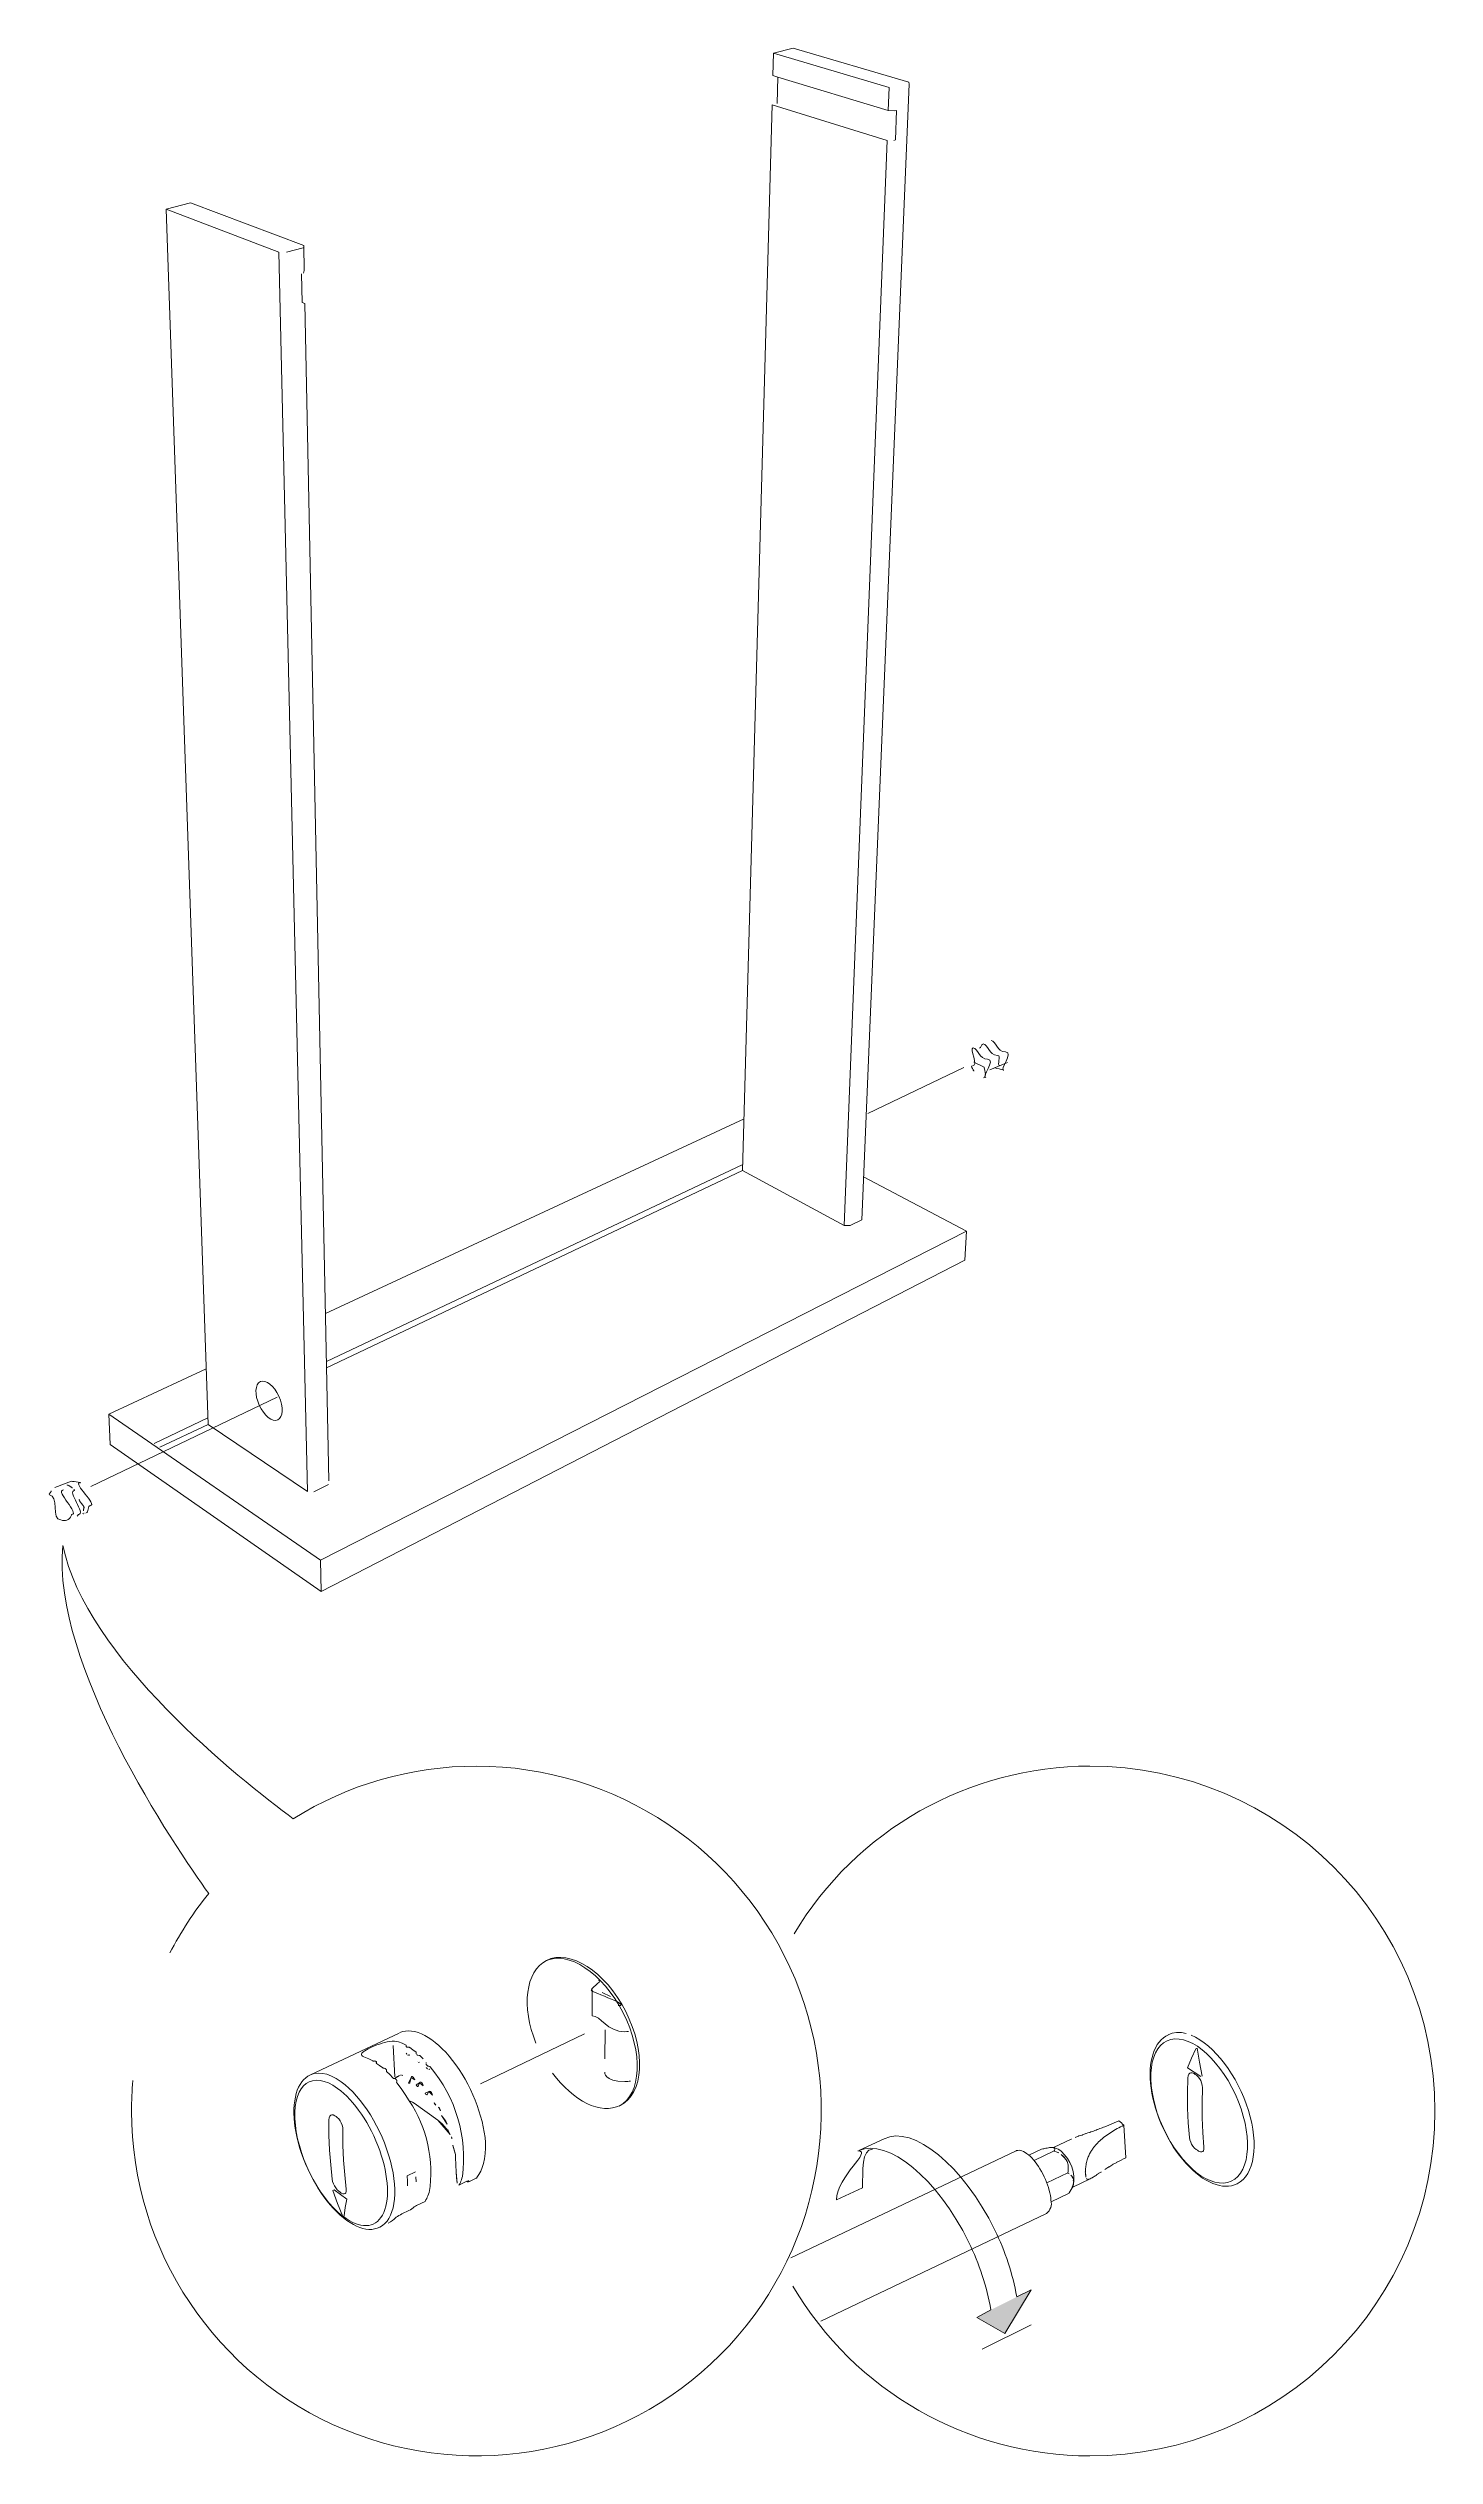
# Model space of a CAD drawing. Header units: metres. Extents: x -27.1 to 47.9, y -10.7 to 6.6.
# Drawn here: x 10.232 to 11.765, y -8.065 to -5.404 of the extents above; entities that cross this region are included whole.
import ezdxf

# ---------------------------------------------------------------- set-up
doc = ezdxf.new("R2010")
doc.units = ezdxf.units.M
doc.header["$MEASUREMENT"] = 0
doc.layers.add('PDF_Working_Num_Penna__255_Num_Penna__255_Num_Penna__255_Num_Penna__255_Num_Penna__255_Num_Penna__255', color=255, linetype='Continuous', lineweight=18)
doc.layers.add('PDF_Working_Num_Penna__7_Num_Penna__7_Num_Penna__7_Num_Penna__7_Num_Penna__7_Num_Penna__7', color=7, linetype='Continuous', lineweight=18)
doc.styles.add('GENERATED_STYLE_1', font='Arial')

msp = doc.modelspace()

# ---------------------------------------------------------------- hatches: boundary and pattern name
at = {"layer": 'PDF_Working_Num_Penna__7_Num_Penna__7_Num_Penna__7_Num_Penna__7_Num_Penna__7_Num_Penna__7', "linetype": 'Continuous', "lineweight": 18}
msp.add_hatch(color=7, dxfattribs=at).paths.add_polyline_path([(11.2742, -7.9036), (11.2589, -7.9119), (11.2896, -7.9299), (11.3188, -7.8815)])

# ---------------------------------------------------------------- linework, layer by layer
at = {"layer": 'PDF_Working_Num_Penna__255_Num_Penna__255_Num_Penna__255_Num_Penna__255_Num_Penna__255_Num_Penna__255', "color": 255, "linetype": 'Continuous', "lineweight": 18, "flags": 128}
msp.add_lwpolyline([(10.4763, -6.8991), (10.2796, -6.9935)], dxfattribs=at)
at = {"layer": 'PDF_Working_Num_Penna__7_Num_Penna__7_Num_Penna__7_Num_Penna__7_Num_Penna__7_Num_Penna__7', "color": 7, "linetype": 'Continuous', "lineweight": 18, "flags": 128}
for points in [[(11.0334, -5.434), (11.034, -5.4092)], [(11.034, -5.4092), (11.0558, -5.4036)], [(11.1682, -5.4729), (11.1608, -5.4724), (11.1618, -5.4471), (11.034, -5.4092)], [(11.0558, -5.4036), (11.1836, -5.4412), (11.1838, -5.4433)], [(11.0379, -5.4646), (11.0387, -5.4356), (11.0333, -5.4339)], [(11.1608, -5.4724), (11.0387, -5.4356)], [(11.1316, -6.6986), (11.1838, -5.4433)], [(10.9999, -6.6441), (11.1121, -6.7049), (11.1595, -5.5056), (11.0325, -5.4664)], [(10.9999, -6.6441), (11.0324, -5.4664)], [(11.1682, -5.4729), (11.17, -5.4725), (11.1687, -5.5049), (11.1669, -5.5055)], [(10.409, -6.9248), (10.3626, -5.5815), (10.3898, -5.5745)], [(10.409, -6.9248), (10.5189, -6.999), (10.4873, -5.629), (10.3626, -5.5815)], [(10.3898, -5.5745), (10.5148, -5.6216), (10.5154, -5.6495)], [(10.514, -5.6242), (10.4957, -5.6292)], [(10.5123, -5.6532), (10.5129, -5.6847)], [(10.5427, -6.9872), (10.5161, -5.686), (10.5129, -5.6847)], [(11.2443, -6.5304), (11.1384, -6.5813)], [(11.2731, -6.5328), (11.2928, -6.5248)], [(10.5389, -6.8022), (11.0015, -6.587)], [(11.0001, -6.6375), (10.54, -6.8555)], [(10.5401, -6.8625), (10.9999, -6.6441)], [(11.1336, -6.6512), (11.2472, -6.7113)], [(11.1316, -6.6986), (11.1187, -6.705), (11.1121, -6.7049)], [(11.2472, -6.7113), (10.5334, -7.075)], [(10.5341, -7.1097), (11.2455, -6.7432), (11.2472, -6.7113)], [(10.2994, -6.9136), (10.4069, -6.8636)], [(10.4856, -6.8946), (10.2796, -6.9935)], [(10.5341, -7.1097), (10.5334, -7.075), (10.2994, -6.9136)], [(10.3009, -6.9471), (10.2994, -6.9136)], [(10.4088, -6.9177), (10.3495, -6.9458)], [(10.3557, -6.9501), (10.409, -6.9248)], [(10.5341, -7.1097), (10.3009, -6.9471)], [(10.2583, -6.9875), (10.2397, -6.9947)], [(10.542, -6.9913), (10.5261, -6.9992)], [(10.8335, -7.55), (10.8335, -7.5785)], [(10.6201, -7.5976), (10.5221, -7.6439), (10.5263, -7.6424), (10.5307, -7.6419), (10.5354, -7.6422), (10.5402, -7.6431), (10.5455, -7.6451), (10.5508, -7.6478), (10.5562, -7.6515)], [(10.6136, -7.6113), (10.6154, -7.6462)], [(10.8252, -7.5986), (10.7101, -7.6538)], [(10.8481, -7.5942), (10.8477, -7.6263)], [(11.4704, -7.5995), (11.4748, -7.5978), (11.4796, -7.5971), (11.4848, -7.5972), (11.4901, -7.5982)], [(11.4915, -7.6361), (11.496, -7.6255), (11.5008, -7.6149)], [(11.5063, -7.6458), (11.4989, -7.641), (11.4915, -7.6361)], [(11.5078, -7.6453), (11.5048, -7.6297), (11.5022, -7.6142), (11.5008, -7.6149)], [(11.4988, -7.6425), (11.4968, -7.6416), (11.4952, -7.6416), (11.494, -7.6421), (11.4929, -7.6432), (11.4922, -7.6449), (11.4918, -7.6473), (11.4915, -7.6641), (11.4916, -7.6807), (11.4924, -7.697), (11.4937, -7.7131)], [(11.508, -7.658), (11.5077, -7.6551), (11.5071, -7.6525), (11.5062, -7.6502), (11.505, -7.648), (11.5033, -7.6459), (11.5015, -7.6443), (11.5002, -7.6433), (11.4988, -7.6425)], [(11.5039, -7.7281), (11.5058, -7.7289), (11.5073, -7.729), (11.5084, -7.7286), (11.5092, -7.7277), (11.5098, -7.726), (11.5098, -7.7237), (11.5087, -7.7076), (11.5078, -7.6914), (11.5077, -7.6748), (11.508, -7.658)], [(10.5491, -7.689), (10.5474, -7.6881), (10.5458, -7.688), (10.5446, -7.6885), (10.5437, -7.6895), (10.543, -7.6912), (10.5427, -7.6936), (10.5427, -7.7104), (10.5434, -7.7269), (10.5446, -7.7433), (10.5462, -7.7591)], [(10.5582, -7.7048), (10.5579, -7.702), (10.5573, -7.6993), (10.5563, -7.6969), (10.5551, -7.6947), (10.5535, -7.6926), (10.5518, -7.6909), (10.5505, -7.69), (10.5491, -7.6891)], [(10.6313, -7.6725), (10.6323, -7.6728), (10.6349, -7.6739), (10.637, -7.6752), (10.663, -7.694)], [(10.5562, -7.7745), (10.5581, -7.7754), (10.5594, -7.7755), (10.5605, -7.7751), (10.5613, -7.7742), (10.5617, -7.7726), (10.5617, -7.7703), (10.5601, -7.7545), (10.5589, -7.7382), (10.5582, -7.7216), (10.5582, -7.7048)], [(11.1562, -7.7144), (11.1282, -7.7275)], [(11.4937, -7.7131), (11.4941, -7.7157), (11.4951, -7.7182), (11.4962, -7.7205), (11.4975, -7.7226), (11.4992, -7.7247), (11.5011, -7.7262), (11.5025, -7.7271), (11.5039, -7.7281)], [(10.6824, -7.7318), (10.6824, -7.7335), (10.6825, -7.7352), (10.6833, -7.7514)], [(10.7158, -7.7187), (10.7158, -7.7249), (10.7153, -7.7309), (10.7146, -7.7365), (10.7135, -7.7418), (10.7121, -7.7462), (10.7106, -7.7503), (10.7085, -7.754), (10.7063, -7.7573)], [(11.3022, -7.7279), (11.0531, -7.8461)], [(11.3442, -7.7279), (11.322, -7.7385)], [(10.5462, -7.7591), (10.5467, -7.7618), (10.5477, -7.7643), (10.5489, -7.7666), (10.5502, -7.7689), (10.5518, -7.7709), (10.5537, -7.7725), (10.555, -7.7734), (10.5562, -7.7745)], [(10.5625, -7.7814), (10.5554, -7.7762), (10.5483, -7.771), (10.5468, -7.7718)], [(10.6384, -7.7512), (10.629, -7.7556), (10.6294, -7.7612), (10.6295, -7.7664)], [(11.1036, -7.7821), (11.1324, -7.7686)], [(10.5579, -7.8003), (10.5523, -7.7862), (10.5468, -7.7718)], [(10.5625, -7.7814), (10.5607, -7.7906), (10.5594, -7.7997)], [(10.631, -7.7938), (10.6231, -7.7976), (10.6216, -7.7985), (10.62, -7.7994), (10.6184, -7.8003), (10.617, -7.8013), (10.6158, -7.8023), (10.6147, -7.8033), (10.613, -7.8047), (10.6107, -7.8063), (10.6082, -7.8079)], [(10.631, -7.7938), (10.6327, -7.7929), (10.6342, -7.7918), (10.6356, -7.7908), (10.637, -7.7898), (10.6385, -7.7889), (10.6393, -7.7883), (10.6402, -7.7879), (10.6489, -7.7837)], [(11.3607, -7.7746), (11.3408, -7.7841)], [(11.3188, -7.92), (11.2646, -7.9469)]]:
    msp.add_lwpolyline(points, dxfattribs=at)
for points in [[(10.5154, -5.6495), (10.5145, -5.6524)], [(11.2669, -6.5301), (11.2553, -6.5245)], [(10.2658, -7.0243), (10.2642, -7.0264)], [(10.8446, -7.5527), (10.854, -7.5571)], [(10.6281, -7.6199), (10.6283, -7.6201), (10.6283, -7.6204), (10.6284, -7.6206), (10.6286, -7.6207), (10.6288, -7.6209)], [(10.6301, -7.622), (10.6298, -7.6217)], [(10.6306, -7.6221), (10.6312, -7.6221), (10.6316, -7.6218)], [(10.6389, -7.6204), (10.6389, -7.6207)], [(10.6409, -7.6221), (10.6406, -7.6221), (10.6403, -7.622), (10.6402, -7.6218), (10.6396, -7.6214)], [(10.6406, -7.6293), (10.6407, -7.6295)], [(10.6432, -7.6226), (10.6429, -7.6225), (10.6428, -7.6224), (10.6425, -7.6224), (10.6416, -7.6223)], [(10.6417, -7.63), (10.6422, -7.6302), (10.6427, -7.6297)], [(10.6432, -7.6226), (10.6467, -7.6261)], [(10.6501, -7.6298), (10.6503, -7.63), (10.6503, -7.6302)], [(10.6504, -7.6327), (10.6503, -7.6325), (10.6501, -7.6322), (10.6501, -7.6319), (10.6503, -7.6312)], [(10.6503, -7.6357), (10.6504, -7.6359)], [(10.6516, -7.6373), (10.651, -7.6367), (10.6507, -7.6365)], [(10.6521, -7.6342), (10.6518, -7.634), (10.6515, -7.6339), (10.6514, -7.6337), (10.6508, -7.633)], [(10.6529, -7.6379), (10.6533, -7.638), (10.6538, -7.6377)], [(10.6151, -7.648), (10.6164, -7.647), (10.6175, -7.6463), (10.6186, -7.6456), (10.6196, -7.6451), (10.6205, -7.6446)], [(10.6216, -7.6443), (10.6222, -7.6441)], [(10.6229, -7.644), (10.6236, -7.6441), (10.6244, -7.6445)], [(10.6334, -7.6466), (10.632, -7.6527), (10.6317, -7.6531), (10.6312, -7.6532), (10.6306, -7.653)], [(10.6334, -7.6466), (10.634, -7.6458), (10.6348, -7.6456), (10.6359, -7.6465), (10.6368, -7.6478), (10.6375, -7.6495)], [(10.6428, -7.6525), (10.6414, -7.6562), (10.6412, -7.6566), (10.6405, -7.6566), (10.6398, -7.656), (10.6392, -7.655)], [(10.6428, -7.6525), (10.6434, -7.6518), (10.6443, -7.652), (10.6454, -7.6528), (10.6464, -7.6544), (10.6469, -7.656)], [(10.6532, -7.6624), (10.6513, -7.6656), (10.6507, -7.666), (10.6501, -7.6657), (10.6494, -7.6651), (10.6489, -7.6642)], [(10.6532, -7.6624), (10.6539, -7.6619), (10.6548, -7.6622), (10.656, -7.6633), (10.6568, -7.6648), (10.6572, -7.6664)], [(10.6607, -7.6772), (10.6597, -7.6761), (10.659, -7.6747)], [(10.6659, -7.6836), (10.6655, -7.6821), (10.6647, -7.6806), (10.6639, -7.6797)], [(10.6733, -7.6984), (10.6727, -7.6966), (10.6717, -7.695), (10.668, -7.6901), (10.6672, -7.6886)], [(10.663, -7.6939), (10.6654, -7.6959), (10.6678, -7.6981), (10.6702, -7.7007), (10.6726, -7.7035), (10.6748, -7.7066), (10.6767, -7.7097)], [(10.6745, -7.7053), (10.6741, -7.7042)], [(10.6786, -7.7145), (10.6784, -7.7135), (10.678, -7.7123)], [(10.6824, -7.7318), (10.6822, -7.7313), (10.6821, -7.7306), (10.6796, -7.7219), (10.6795, -7.7214)], [(10.6389, -7.7619), (10.6388, -7.7566)], [(10.6833, -7.7514), (10.6837, -7.7573), (10.6843, -7.7634)], [(10.695, -7.7617), (10.6951, -7.7615), (10.6959, -7.7612), (10.6966, -7.761), (10.697, -7.761), (10.6973, -7.7612), (10.6975, -7.7615)], [(10.7054, -7.7582), (10.698, -7.7616)], [(10.7052, -7.7583), (10.7054, -7.7582), (10.7056, -7.758), (10.7057, -7.7578), (10.7061, -7.7577), (10.7062, -7.7576)], [(10.7052, -7.7583), (10.7054, -7.7582)]]:
    msp.add_lwpolyline(points, close=True, dxfattribs=at)
for points in [[(10.249, -6.9976), (10.2484, -6.9972, 0.414216)], [(10.2717, -7.017), (10.2712, -7.0205, 0.003159)], [(11.3713, -7.7116, 0.009176), (11.3673, -7.7132, 0.026872)], [(11.3565, -7.7362, 0.036428), (11.3547, -7.7342, 0.033712), (11.352, -7.7319, 0.027148)], [(11.409, -7.743, 0.007593), (11.4045, -7.7457, 0.003219), (11.4003, -7.7483, 0.003824)], [(11.3645, -7.7569, 0.060852), (11.3628, -7.7548, 0.056314)], [(11.3789, -7.7533, 0.012155), (11.3791, -7.7554, 0.011782), (11.3794, -7.757, 0.043538)]]:
    msp.add_lwpolyline(points, format="xyb", close=True, dxfattribs=at)
for points in [[(10.3259, -7.6502, 0.021843), (10.3245, -7.6838, 2.414284), (10.7056, -7.3026, 0.141568), (10.5033, -7.3608)], [(11.0554, -7.8774, 0.265688), (11.3838, -8.065, 0.414211), (11.765, -7.6838, 0.414211), (11.3838, -7.3026, 0.263906), (11.0567, -7.488)], [(10.6489, -7.7837), (10.6499, -7.7821), (10.6507, -7.7805), (10.6514, -7.7792), (10.6521, -7.7777), (10.6528, -7.7758), (10.6535, -7.7739, 0.188403), (10.6313, -7.6725), (10.627, -7.6654), (10.6224, -7.6588), (10.6177, -7.6525), (10.6176, -7.6523), (10.6175, -7.6522), (10.6175, -7.6518), (10.6176, -7.651), (10.6177, -7.6505), (10.6177, -7.6502), (10.6176, -7.6501), (10.6176, -7.6498), (10.6175, -7.6497), (10.6171, -7.6491), (10.6165, -7.6487), (10.6164, -7.6484), (10.6161, -7.6483), (10.616, -7.6481), (10.6157, -7.6481), (10.615, -7.648), (10.6141, -7.6477), (10.6137, -7.6477), (10.6136, -7.6476), (10.6133, -7.6473), (10.6099, -7.6436), (10.6064, -7.6401), (10.6063, -7.6399), (10.6061, -7.6397), (10.6063, -7.639), (10.6064, -7.6384), (10.6064, -7.6382), (10.6063, -7.638), (10.6061, -7.6379), (10.6057, -7.6375), (10.6053, -7.6371), (10.6051, -7.6369), (10.6049, -7.6367), (10.6046, -7.6367), (10.6036, -7.6366), (10.6029, -7.6366), (10.6027, -7.6365), (10.6024, -7.6365), (10.6023, -7.6364), (10.6021, -7.6362), (10.5987, -7.6336), (10.5953, -7.6311), (10.5952, -7.631), (10.595, -7.6308), (10.595, -7.6305), (10.5952, -7.6302), (10.5953, -7.6297), (10.5953, -7.6295), (10.5952, -7.6293), (10.5947, -7.629), (10.5942, -7.6288), (10.5941, -7.6286), (10.5938, -7.6286), (10.5935, -7.6285), (10.5925, -7.6286), (10.5919, -7.6286), (10.5916, -7.6286), (10.5913, -7.6285), (10.591, -7.6285), (10.5869, -7.6263), (10.5829, -7.6246), (10.5812, -7.6239), (10.5799, -7.6232), (10.579, -7.6224), (10.5787, -7.6216), (10.5787, -7.6207), (10.5792, -7.6199), (10.5798, -7.6191), (10.5811, -7.6181), (10.5824, -7.6171), (10.5841, -7.6162), (10.5862, -7.6151), (10.5883, -7.6139), (10.5906, -7.613), (10.5931, -7.6119), (10.5957, -7.6108), (10.5985, -7.6098), (10.6014, -7.6088), (10.6042, -7.608), (10.607, -7.6073), (10.6096, -7.6069), (10.6125, -7.6065), (10.6153, -7.6065), (10.6176, -7.6068), (10.6197, -7.6072), (10.6237, -7.6088), (10.6279, -7.611), (10.628, -7.6112), (10.6281, -7.6113), (10.628, -7.6114), (10.628, -7.6119), (10.6279, -7.6123), (10.6279, -7.6125), (10.628, -7.6127), (10.6284, -7.613), (10.6288, -7.6132), (10.6291, -7.6134), (10.6294, -7.6134), (10.6296, -7.6134), (10.6305, -7.6134), (10.6313, -7.6134), (10.6316, -7.6135), (10.6318, -7.6135), (10.6322, -7.6137), (10.6355, -7.6162), (10.6389, -7.6188), (10.6389, -7.6202)], [(10.6975, -7.7617), (10.6968, -7.762), (10.6959, -7.7619), (10.6951, -7.7615), (10.6864, -7.7657), (10.6872, -7.7642), (10.6879, -7.7627), (10.6886, -7.7613), (10.6892, -7.7598), (10.6897, -7.7582), (10.6903, -7.7563, 0.210069), (10.6546, -7.6351), (10.6544, -7.635), (10.6541, -7.6347), (10.6539, -7.6345), (10.6529, -7.6343), (10.6521, -7.6342)], [(11.363, -7.715), (11.3435, -7.7243, 0.047037), (11.3421, -7.7242, 0.031867), (11.3405, -7.7242, 0.026984), (11.3378, -7.7245, 0.019254), (11.3349, -7.725, 0.002904), (11.3304, -7.7259), (11.3163, -7.7326)], [(11.4136, -7.7405, -0.007244), (11.4233, -7.7356), (11.4212, -7.6996, 0.007315), (11.4138, -7.7033, 0.017972), (11.4069, -7.7075, 0.023777), (11.4004, -7.712, 0.025659), (11.3945, -7.717, 0.012904), (11.3916, -7.7197, 0.016848), (11.389, -7.7227, 0.02297), (11.3866, -7.7258, 0.023125), (11.3845, -7.7292, 0.024753), (11.3824, -7.7333, 0.030182), (11.3808, -7.7377, 0.028436), (11.38, -7.7406, 0.016129), (11.3795, -7.7434, 0.015659), (11.3791, -7.746, 0.010194), (11.3789, -7.7486, 0.014064), (11.3788, -7.7511)], [(11.3835, -7.7074, 0.005989), (11.3891, -7.7054, 0.003118), (11.3947, -7.7033, 0.002819), (11.4001, -7.7013, 0.005678), (11.4054, -7.6991, 0.008732), (11.4156, -7.6946, -0.070903), (11.4212, -7.6996)], [(11.0864, -7.916), (11.3357, -7.7971, 0.296934), (11.3407, -7.7825), (11.3405, -7.7799), (11.3401, -7.7772), (11.3395, -7.7744), (11.3388, -7.7715), (11.338, -7.7685), (11.337, -7.7655), (11.3358, -7.7625), (11.3346, -7.7594), (11.3332, -7.7564), (11.3318, -7.7534), (11.3302, -7.7505), (11.3285, -7.7477), (11.3268, -7.745), (11.325, -7.7424), (11.3232, -7.74), (11.3213, -7.7378), (11.3194, -7.7357), (11.3176, -7.7338), (11.3157, -7.7322), (11.3138, -7.7307), (11.312, -7.7295), (11.3103, -7.7286), (11.3086, -7.7279), (11.307, -7.7274), (11.3054, -7.7272), (11.304, -7.7273), (11.3027, -7.7276), (11.3022, -7.7279)], [(11.358, -7.7385, -0.04469), (11.359, -7.7408, -0.036365), (11.3596, -7.7433, -0.039532), (11.3598, -7.7463, -0.034035), (11.3597, -7.7494, -0.015124), (11.3593, -7.7523), (11.3362, -7.7633)], [(11.3656, -7.7623, -0.037411), (11.3653, -7.7645, -0.033639), (11.3643, -7.7675, -0.029528), (11.3629, -7.7706, -0.015964), (11.3608, -7.7744), (11.3654, -7.7667, 0.267556), (11.3518, -7.7283, 0.147783), (11.345, -7.7245), (11.3428, -7.7242)], [(11.3647, -7.768), (11.3841, -7.7587, 0.017362), (11.3863, -7.7576)], [(11.2499, -7.8291, -0.071075), (11.2742, -7.9036), (11.2589, -7.9119), (11.2896, -7.9299), (11.3188, -7.8815), (11.3029, -7.8892, 0.070021), (11.2787, -7.8156)]]:
    msp.add_lwpolyline(points, format="xyb", dxfattribs=at)
at = {"layer": 'PDF_Working_Num_Penna__7_Num_Penna__7_Num_Penna__7_Num_Penna__7_Num_Penna__7_Num_Penna__7', "color": 7, "linetype": 'Continuous', "lineweight": 18}
for centre, radius, start, end in [((11.2821, -6.5165), 0.0319, 202.898, 213.5466), ((10.2498, -7.0225), 0.0087, 246.5946, 336.5324), ((10.2713, -7.0231), 0.000496, 188.3863, 203.5045), ((10.706, -7.6844), 0.3818, 140.8739, 152.6639), ((10.8699, -7.5243), 0.0718, 269.9692, 273.1365), ((10.8701, -7.5896), 0.0615, 269.7428, 275.4825), ((11.3356, -7.5917), 0.1249, 288.563, 290.5297), ((11.3427, -7.726), 0.00223, 333.8708, 358.917), ((11.3581, -7.761), 0.00757, 5.0844, 19.1309), ((11.3815, -7.758), 0.00146, 227.2365, 268.5446), ((11.3792, -7.748), 0.0118, 286.5108, 295.5906)]:
    msp.add_arc(centre, radius, start, end, dxfattribs=at)
for centre, major_axis, ratio in [((10.4765, -6.8987), (-0.0096, 0.0211), 0.516213), ((11.5045, -7.6838), (-0.0355, 0.0776), 0.515132)]:
    msp.add_ellipse(centre, major_axis=major_axis, ratio=ratio, dxfattribs=at)
for centre, major_axis, ratio, start_param, end_param in [((10.6595, -7.6826), (-0.0387, 0.0854), 0.48348, 4.071607, 6.273931), ((11.5079, -7.6821), (-0.0376, 0.0825), 0.529144, 6.279842, 9.445091), ((11.5077, -7.6818), (-0.0382, 0.0827), 0.520675, 3.1551, 5.766958), ((10.5599, -7.7283), (-0.0379, 0.0844), 0.487046, 6.280437, 9.449123), ((10.5558, -7.73), (-0.0349, 0.0785), 0.471756, 5.598969, 8.707056), ((10.5562, -7.7302), (-0.0353, 0.0786), 0.47107, 2.420623, 5.599137), ((10.5598, -7.728), (-0.0385, 0.0845), 0.475556, 3.154729, 5.585716)]:
    msp.add_ellipse(centre, major_axis=major_axis, ratio=ratio, start_param=start_param, end_param=end_param, dxfattribs=at)
for points in [[(11.2527, -6.5289), (11.2625, -6.5289), (11.2494, -6.5087), (11.2548, -6.5087)], [(11.2548, -6.5087), (11.2602, -6.5087), (11.2609, -6.5213), (11.2707, -6.5213)], [(11.2616, -6.5089), (11.2639, -6.5089), (11.2634, -6.5045), (11.2653, -6.5045)], [(11.2658, -6.5043), (11.2712, -6.5043), (11.2719, -6.5169), (11.2817, -6.5169)], [(11.2746, -6.5006), (11.28, -6.5006), (11.2807, -6.5132), (11.2905, -6.5132)], [(11.2817, -6.5169), (11.286, -6.5169), (11.2806, -6.5282), (11.284, -6.5282)], [(11.2905, -6.5132), (11.3003, -6.5132), (11.283, -6.5334), (11.2884, -6.5334)], [(11.2559, -6.534), (11.2559, -6.534), (11.2537, -6.5332), (11.2549, -6.5332)], [(11.2707, -6.5213), (11.2805, -6.5213), (11.2632, -6.5415), (11.2686, -6.5415)], [(11.2661, -6.5418), (11.2704, -6.5418), (11.2669, -6.5301), (11.2669, -6.5301)], [(11.2884, -6.5334), (11.2914, -6.5334), (11.2748, -6.5304), (11.2791, -6.5304)], [(10.2357, -6.9983), (10.2371, -6.9983), (10.2323, -7.0028), (10.2337, -7.0028)], [(10.2582, -7.0244), (10.2679, -7.0244), (10.2394, -6.9976), (10.249, -6.9976)], [(10.2658, -7.0243), (10.2747, -7.0243), (10.2526, -6.9979), (10.2615, -6.9979)], [(10.2553, -6.9926), (10.2559, -6.9926), (10.2527, -6.9917), (10.2533, -6.9917)], [(10.2554, -6.9926), (10.2554, -6.9926), (10.2553, -6.9926), (10.2553, -6.9926)], [(10.2555, -6.9926), (10.2555, -6.9926), (10.2554, -6.9926), (10.2554, -6.9926)], [(10.2554, -6.9926), (10.2555, -6.9926), (10.2554, -6.9926), (10.2554, -6.9926)], [(10.2559, -6.9927), (10.256, -6.9927), (10.2554, -6.9926), (10.2555, -6.9926)], [(10.2676, -6.9893), (10.2711, -6.9893), (10.2557, -6.9875), (10.2583, -6.9875)], [(10.2561, -6.9927), (10.2561, -6.9927), (10.2559, -6.9927), (10.256, -6.9927)], [(10.256, -6.9927), (10.256, -6.9927), (10.2559, -6.9927), (10.2559, -6.9927)], [(10.2559, -6.9927), (10.2559, -6.9927), (10.2559, -6.9927), (10.2559, -6.9927)], [(10.258, -6.9943), (10.2585, -6.9943), (10.2559, -6.9932), (10.2564, -6.9932)], [(10.2563, -6.9928), (10.2563, -6.9928), (10.256, -6.9927), (10.256, -6.9927)], [(10.2563, -6.9929), (10.2563, -6.9929), (10.2562, -6.9928), (10.2563, -6.9928)], [(10.2563, -6.9928), (10.2563, -6.9928), (10.2562, -6.9928), (10.2563, -6.9928)], [(10.2563, -6.9929), (10.2563, -6.9929), (10.2563, -6.9929), (10.2563, -6.9929)], [(10.2563, -6.9931), (10.2564, -6.9931), (10.2563, -6.9929), (10.2563, -6.9929)], [(10.2564, -6.9932), (10.2564, -6.9932), (10.2563, -6.9931), (10.2563, -6.9931)], [(10.2563, -6.9931), (10.2564, -6.9931), (10.2563, -6.9931), (10.2563, -6.9931)], [(10.2563, -6.9931), (10.2563, -6.9931), (10.2563, -6.9931), (10.2563, -6.9931)], [(10.258, -6.9944), (10.258, -6.9944), (10.258, -6.9943), (10.258, -6.9943)], [(10.2581, -6.9944), (10.2581, -6.9944), (10.258, -6.9944), (10.258, -6.9944)], [(10.2582, -6.9944), (10.2582, -6.9944), (10.2581, -6.9944), (10.2581, -6.9944)], [(10.2585, -6.9945), (10.2586, -6.9945), (10.2581, -6.9944), (10.2582, -6.9944)], [(10.2586, -6.9945), (10.2587, -6.9945), (10.2585, -6.9945), (10.2585, -6.9945)], [(10.2587, -6.9946), (10.2587, -6.9946), (10.2586, -6.9945), (10.2586, -6.9945)], [(10.2589, -6.9947), (10.259, -6.9947), (10.2586, -6.9946), (10.2587, -6.9946)], [(10.2787, -7.0145), (10.2879, -7.0145), (10.2589, -6.9893), (10.2676, -6.9893)], [(10.2589, -6.9948), (10.2589, -6.9948), (10.2589, -6.9947), (10.2589, -6.9947)], [(10.259, -6.9949), (10.259, -6.9949), (10.2589, -6.9948), (10.259, -6.9948)], [(10.259, -6.9948), (10.259, -6.9948), (10.2589, -6.9948), (10.2589, -6.9948)], [(10.2589, -6.9951), (10.259, -6.9951), (10.2589, -6.9949), (10.259, -6.9949)], [(10.259, -6.9952), (10.259, -6.9952), (10.2589, -6.9951), (10.259, -6.9951)], [(10.259, -6.9951), (10.259, -6.9951), (10.2589, -6.9951), (10.2589, -6.9951)], [(10.2607, -6.9969), (10.2607, -6.9969), (10.2606, -6.9968), (10.2606, -6.9968)], [(10.2606, -6.9968), (10.2606, -6.9968), (10.2606, -6.9968), (10.2606, -6.9968)], [(10.2607, -6.9969), (10.2608, -6.9969), (10.2606, -6.9969), (10.2607, -6.9969)], [(10.2611, -6.997), (10.2612, -6.997), (10.2607, -6.9969), (10.2607, -6.9969)], [(10.2612, -6.9971), (10.2612, -6.9971), (10.2611, -6.997), (10.2611, -6.997)], [(10.2612, -6.9971), (10.2613, -6.9971), (10.2611, -6.9971), (10.2612, -6.9971)], [(10.2614, -6.9974), (10.2615, -6.9974), (10.2612, -6.9971), (10.2613, -6.9971)], [(10.2615, -6.9975), (10.2615, -6.9975), (10.2614, -6.9974), (10.2615, -6.9974)], [(10.2615, -6.9974), (10.2615, -6.9974), (10.2614, -6.9974), (10.2614, -6.9974)], [(10.2615, -6.9978), (10.2615, -6.9978), (10.2614, -6.9975), (10.2615, -6.9975)], [(10.2615, -6.9979), (10.2615, -6.9979), (10.2614, -6.9978), (10.2615, -6.9978)], [(10.2615, -6.9975), (10.2615, -6.9975), (10.2615, -6.9975), (10.2615, -6.9975)], [(10.2615, -6.9979), (10.2616, -6.9979), (10.2615, -6.9979), (10.2615, -6.9979)], [(10.2337, -7.0028), (10.2446, -7.0028), (10.2355, -7.0305), (10.2463, -7.0305)], [(10.2577, -7.026), (10.2582, -7.026), (10.2578, -7.0244), (10.2582, -7.0244)], [(10.2717, -7.0169), (10.2748, -7.0169), (10.2638, -7.008), (10.267, -7.008)], [(10.2708, -7.0231), (10.2709, -7.0231), (10.2708, -7.0232), (10.2709, -7.0232)], [(10.2709, -7.0233), (10.2709, -7.0233), (10.2709, -7.0235), (10.2709, -7.0235)], [(10.2709, -7.0235), (10.271, -7.0235), (10.271, -7.0236), (10.271, -7.0236)], [(10.271, -7.0236), (10.2711, -7.0236), (10.2711, -7.0236), (10.2711, -7.0236)], [(10.2711, -7.0236), (10.2711, -7.0236), (10.2712, -7.0237), (10.2712, -7.0237)], [(10.2712, -7.0237), (10.2712, -7.0237), (10.2713, -7.0236), (10.2713, -7.0236)], [(10.2713, -7.0236), (10.2713, -7.0236), (10.2713, -7.0236), (10.2713, -7.0236)], [(10.2717, -7.017), (10.2718, -7.017), (10.2716, -7.0163), (10.2718, -7.0163)], [(10.2718, -7.0163), (10.2718, -7.0163), (10.2717, -7.016), (10.2718, -7.016)], [(10.2729, -7.023), (10.273, -7.023), (10.2732, -7.0231), (10.2734, -7.0231)], [(10.2747, -7.0226), (10.277, -7.0226), (10.2757, -7.0145), (10.2787, -7.0145)], [(10.2747, -7.0226), (10.2747, -7.0226), (10.2748, -7.0225), (10.2748, -7.0225)], [(10.2748, -7.0225), (10.2748, -7.0225), (10.2748, -7.0225), (10.2748, -7.0225)], [(10.2486, -7.0586), (10.2357, -7.1905), (10.3727, -7.3917), (10.4098, -7.4435)], [(10.5033, -7.3608), (10.444, -7.317), (10.2732, -7.1817), (10.2486, -7.0586)], [(10.7831, -7.5174), (10.8089, -7.5043), (10.8481, -7.5296), (10.8707, -7.5738)], [(10.7714, -7.6087), (10.7553, -7.5685), (10.7597, -7.5293), (10.7831, -7.5174)], [(10.7816, -7.5182), (10.8067, -7.5055), (10.8452, -7.531), (10.8678, -7.5753)], [(10.8625, -7.5673), (10.8792, -7.5673), (10.825, -7.55), (10.8335, -7.55)], [(10.8406, -7.5396), (10.8459, -7.5396), (10.8296, -7.55), (10.8335, -7.55)], [(10.8335, -7.5785), (10.8433, -7.5785), (10.8498, -7.5962), (10.8698, -7.5962)], [(10.8678, -7.5753), (10.8903, -7.6195), (10.8883, -7.6656), (10.8633, -7.6783)], [(10.8707, -7.5738), (10.8932, -7.618), (10.8906, -7.6645), (10.8647, -7.6776)], [(10.8647, -7.6776), (10.8432, -7.6885), (10.8125, -7.6728), (10.7898, -7.6418)], [(10.8476, -7.641), (10.8476, -7.641), (10.8463, -7.6511), (10.8698, -7.6511)], [(11.1282, -7.7275), (11.16, -7.7133), (11.2153, -7.7576), (11.2499, -7.8291)], [(11.1282, -7.7275), (11.16, -7.7133), (11.2153, -7.7576), (11.2499, -7.8291)], [(11.2787, -7.8156), (11.2439, -7.7435), (11.1879, -7.6991), (11.1562, -7.7144)], [(11.2787, -7.8156), (11.2439, -7.7435), (11.1879, -7.6991), (11.1562, -7.7144)], [(11.3634, -7.7149), (11.3636, -7.7149), (11.3629, -7.7151), (11.363, -7.7151)], [(11.3754, -7.7101), (11.3769, -7.7101), (11.3698, -7.7116), (11.3713, -7.7116)], [(11.3835, -7.7074), (11.3849, -7.7074), (11.378, -7.7087), (11.3794, -7.7087)], [(11.1273, -7.7279), (11.144, -7.7279), (11.1042, -7.7553), (11.1036, -7.7821)], [(11.1324, -7.7686), (11.1328, -7.7507), (11.1312, -7.7258), (11.1435, -7.7258)], [(11.3489, -7.7301), (11.3506, -7.7301), (11.3424, -7.7279), (11.3442, -7.7279)], [(11.3443, -7.7247), (11.3446, -7.7247), (11.3431, -7.7243), (11.3435, -7.7243)], [(11.3448, -7.7253), (11.345, -7.7253), (11.3441, -7.7247), (11.3443, -7.7247)], [(11.3442, -7.7279), (11.3446, -7.7279), (11.3444, -7.727), (11.3447, -7.727)], [(11.3449, -7.726), (11.3452, -7.726), (11.3446, -7.7253), (11.3448, -7.7253)], [(11.358, -7.7385), (11.3589, -7.7385), (11.3556, -7.7362), (11.3565, -7.7362)], [(11.4136, -7.7405), (11.4154, -7.7405), (11.4072, -7.743), (11.409, -7.743)], [(11.3608, -7.7532), (11.3614, -7.7532), (11.3588, -7.7523), (11.3593, -7.7523)], [(11.3652, -7.7585), (11.3658, -7.7585), (11.3639, -7.7569), (11.3645, -7.7569)], [(11.3656, -7.7623), (11.3663, -7.7623), (11.3649, -7.7603), (11.3656, -7.7603)], [(11.3789, -7.7533), (11.3795, -7.7533), (11.378, -7.7511), (11.3788, -7.7511)], [(11.3805, -7.759), (11.3808, -7.759), (11.3795, -7.7583), (11.3798, -7.7583)], [(11.3826, -7.7593), (11.383, -7.7593), (11.381, -7.7594), (11.3814, -7.7594)], [(11.3885, -7.7561), (11.3895, -7.7561), (11.3855, -7.7576), (11.3863, -7.7576)], [(11.391, -7.7545), (11.392, -7.7545), (11.3876, -7.7561), (11.3885, -7.7561)], [(11.3935, -7.7527), (11.3946, -7.7527), (11.39, -7.7545), (11.391, -7.7545)], [(11.3962, -7.751), (11.3973, -7.751), (11.3925, -7.7527), (11.3935, -7.7527)]]:
    msp.add_open_spline(points, degree=3, dxfattribs=at)

# ---------------------------------------------------------------- texts
at = {"layer": 'PDF_Working_Num_Penna__7_Num_Penna__7_Num_Penna__7_Num_Penna__7_Num_Penna__7_Num_Penna__7', "color": 7, "linetype": 'Continuous', "lineweight": 18, "insert": (10.264, -7.6275), "char_height": 0.0000077, "attachment_point": 7, "style": 'GENERATED_STYLE_1'}
msp.add_mtext('\\A1;{\\pql;\\fArial|b0|i0|c0|p34;2x}', dxfattribs=at)
at = {"layer": 'PDF_Working_Num_Penna__7_Num_Penna__7_Num_Penna__7_Num_Penna__7_Num_Penna__7_Num_Penna__7', "color": 7, "linetype": 'Continuous', "lineweight": 18, "insert": (10.5965, -7.8885), "char_height": 0.00000321, "attachment_point": 7, "rotation": 24.3499, "style": 'GENERATED_STYLE_1'}
msp.add_mtext('\\A1;{\\pql;\\fArial|b0|i0|c0|p34;119030}', dxfattribs=at)

doc.saveas('drawing.dxf')
